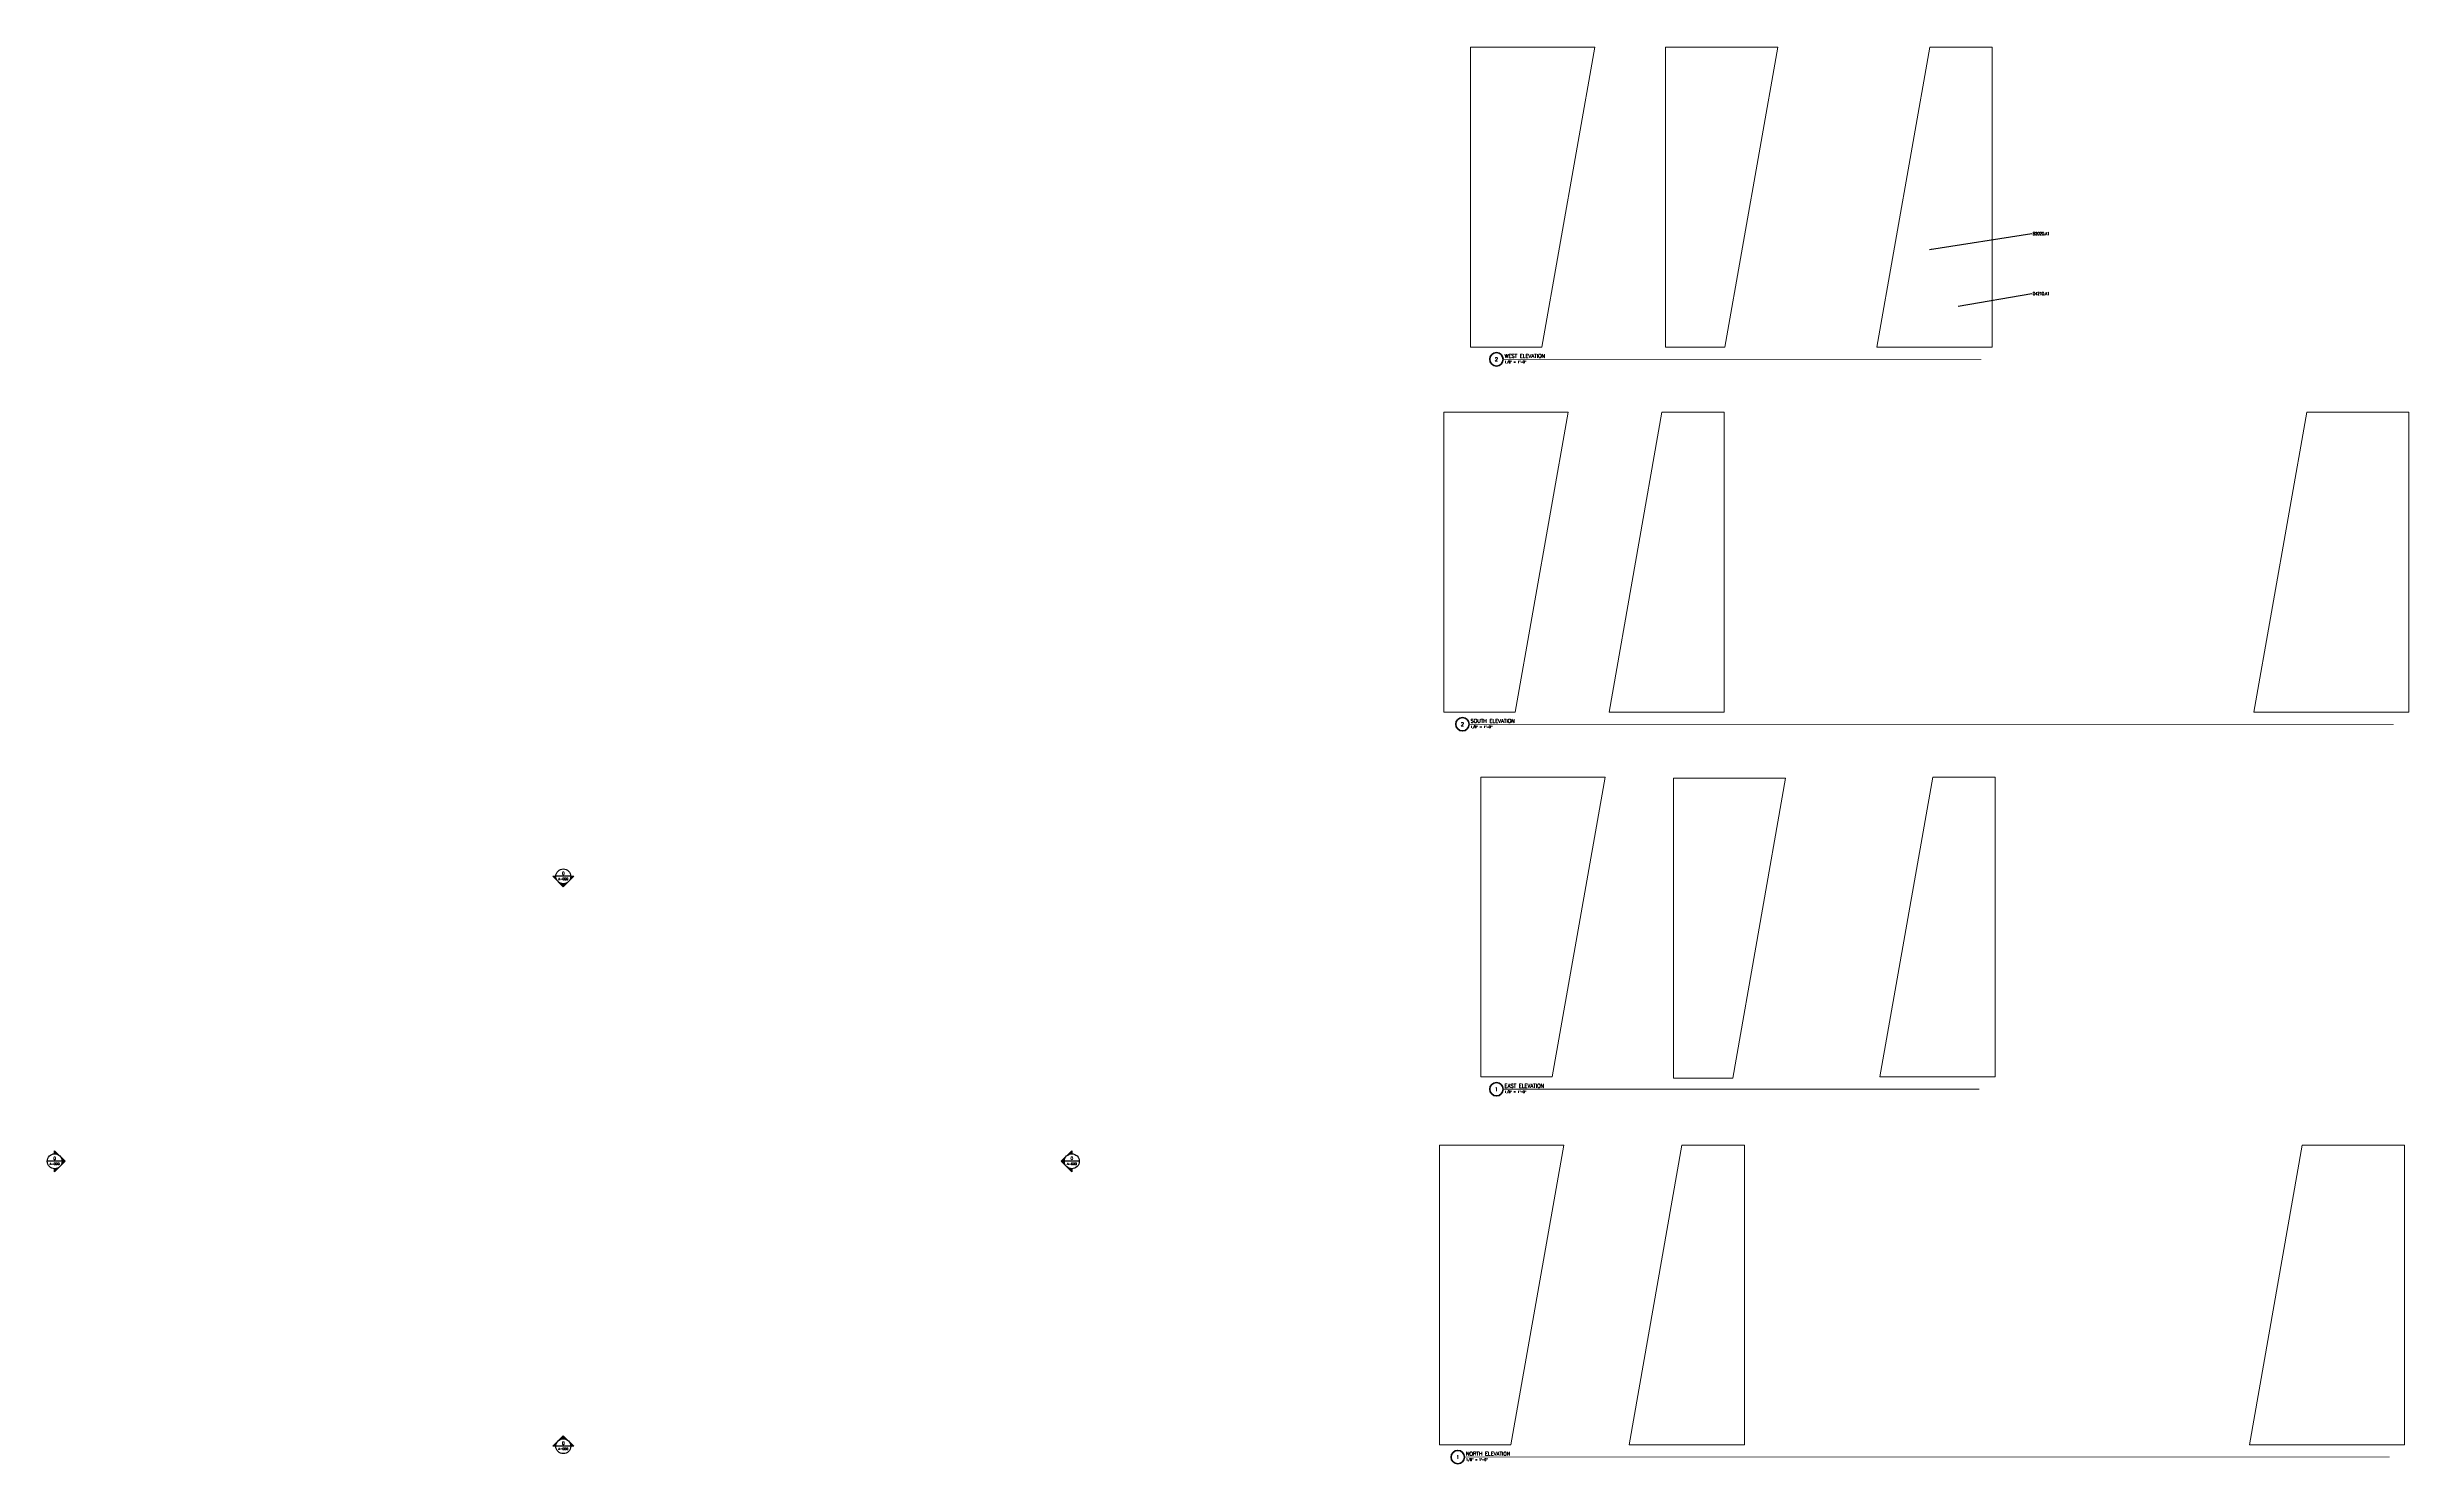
# Model space of a CAD drawing. Header units: inches. Extents: x -323 to 6820, y -93 to 4192.
import ezdxf
from ezdxf.enums import TextEntityAlignment as Align

# ---------------------------------------------------------------- set-up
doc = ezdxf.new("R2010")
doc.units = ezdxf.units.IN
doc.header["$LTSCALE"] = 0.5
doc.header["$MEASUREMENT"] = 0
doc.layers.get('0').update_dxf_attribs({"lineweight": 18})
for name, color, linetype, lineweight in [('A-Anno-Note', 231, 'Continuous', 25), ('A-Detl-Iden', 151, 'Continuous', 25), ('G-Anno-Ttlb', 213, 'Continuous', 50)]:
    doc.layers.add(name, color=color, linetype=linetype, lineweight=lineweight)
doc.layers.add('G-Anno-Nplt', color=140, linetype='Continuous', lineweight=18, plot=False)
doc.styles.add('Arch-Dim', font='romans.shx', dxfattribs={"width": 0.75})
doc.styles.add('RomanS', font='romans.shx')
doc.dimstyles.new('Aec-Arch-I-96', dxfattribs={"dimscale": 96, "dimtxt": 0.09375, "dimasz": 0.0625, "dimexe": 0.0625, "dimexo": 0.0625, "dimgap": 0.03125, "dimtad": 1, "dimdec": 4, "dimzin": 3, "dimdsep": 46, "dimlunit": 4, "dimtxsty": 'Arch-Dim', "dimblk": 'ARCHTICK', "dimcen": 0.09375, "dimazin": 2, "dimtfac": 0.75, "dimtdec": 4, "dimtix": 1, "dimtmove": 2, "dimatfit": 2, "dimfxl": 1, "dimtolj": 1, "dimtzin": 0, "dimarcsym": 0})

# ---------------------------------------------------------------- blocks, each defined once
blk = doc.blocks.new('Anno_Elevation_A2')
at = {"color": 0, "linetype": 'ByBlock', "lineweight": -2}
blk.add_line((2.5, 0), (-2.5, 0), dxfattribs=at)
blk.add_circle((0, 0), 2.5, dxfattribs=at)
at = {"color": 0, "linetype": 'ByBlock', "lineweight": -2, "style": 'RomanS'}
blk.add_attdef('NUMBER', text='', height=1, dxfattribs=at).set_placement((0, 0.5), align=Align.CENTER)
blk.add_attdef('SHEET', text='', height=0.75, dxfattribs=at).set_placement((0, -0.5), align=Align.TOP_CENTER)
blk = doc.blocks.new('Anno_Arrow_A2')
at = {"linetype": 'ByBlock', "lineweight": -2}
h = blk.add_hatch(color=0, dxfattribs=at)
h.paths.add_polyline_path([(-1.77, 1.77), (-3.54, 0), (-2.5, 0, -0.198912)])
h.paths.add_polyline_path([(0, 3.54), (-1.77, 1.77, -0.414214), (1.77, 1.77)])
h.paths.add_polyline_path([(2.37, 1.16), (2.25, 1.1, -0.114349), (2.5, 0), (3.54, 0)])
h.paths.add_polyline_path([(1.77, 1.77, -0.082683), (2.25, 1.1), (2.37, 1.16)])
at = {"color": 0, "linetype": 'ByBlock', "lineweight": -2}
blk.add_lwpolyline([(-2.5, 0), (-3.54, 0), (0, 3.54), (3.54, 0), (2.5, 0)], dxfattribs=at)
blk = doc.blocks.new('_ArchTick')
at = {"color": 0, "linetype": 'ByBlock', "const_width": 0.15}
blk.add_lwpolyline([(-0.5, -0.5), (0.5, 0.5)], dxfattribs=at)
blk = doc.blocks.new('Anno_Title_A1')
at = {"color": 0, "linetype": 'ByBlock', "lineweight": -2}
blk.add_circle((0, 0), 2.25, dxfattribs=at)
blk.add_circle((0, 0), 2.25, dxfattribs=at)
at = {"color": 0, "linetype": 'ByBlock', "lineweight": -2, "style": 'RomanS'}
blk.add_attdef('NUMBER', text='', height=1.25, dxfattribs=at).set_placement((0, 0), align=Align.MIDDLE)
blk = doc.blocks.new('Anno_Title_T1')
at = {"color": 0, "linetype": 'ByBlock', "lineweight": -2, "style": 'RomanS'}
blk.add_attdef('TITLE', (2.75, 0.5), '', height=1.25, dxfattribs=at)
blk.add_attdef('SCALE', text='', height=0.75, dxfattribs=at).set_placement((2.75, -0.5), align=Align.TOP_LEFT)

msp = doc.modelspace()

# ---------------------------------------------------------------- linework, layer by layer
at = {"layer": 'G-Anno-Nplt'}
for points in [[(4357.7, 4192.1), (4197.7, 3284.9), (3981.6, 3284.9), (3981.6, 4192.1)], [(4911.1, 4192.1), (4751.1, 3284.9), (4571.5, 3284.9), (4571.5, 4192.1)], [(5560.1, 3284.9), (5560.1, 4192.1), (5371.3, 4192.1), (5211.4, 3284.9)], [(4277.3, 3088.1), (4117.3, 2180.9), (3901.2, 2180.9), (3901.2, 3088.1)], [(4749.7, 2180.9), (4749.7, 3088.1), (4560.9, 3088.1), (4401, 2180.9)], [(6820.1, 2180.9), (6820.1, 3088.1), (6511.4, 3088.1), (6351.5, 2180.9)], [(4389.1, 1984.1), (4229.1, 1076.9), (4013, 1076.9), (4013, 1984.1)], [(4935.1, 1980.9), (4775.1, 1073.8), (4595.5, 1073.8), (4595.5, 1980.9)], [(5569.1, 1076.9), (5569.1, 1984.1), (5380.3, 1984.1), (5220.4, 1076.9)], [(4263.9, 871.1), (4103.9, -36), (3887.8, -36), (3887.8, 871.1)], [(4810.3, -36), (4810.3, 871.1), (4621.6, 871.1), (4461.7, -36)], [(6806.8, -36), (6806.8, 871.1), (6498, 871.1), (6338.1, -36)]]:
    msp.add_lwpolyline(points, close=True, dxfattribs=at)
at = {"layer": 'G-Anno-Ttlb'}
for points in [[(4080.5, 3248, 2.4, 2.4, 0), (5526.8, 3248, 2.4, 2.4, 0)], [(3977.7, 2144, 2.4, 2.4, 0), (6774.9, 2144, 2.4, 2.4, 0)], [(4080.5, 1040, 2.4, 2.4, 0), (5520.7, 1040, 2.4, 2.4, 0)], [(3963.8, -72.9, 2.4, 2.4, 0), (6761.9, -72.9, 2.4, 2.4, 0)]]:
    msp.add_lwpolyline(points, format="xyseb", dxfattribs=at)

# ---------------------------------------------------------------- block references
at = {"layer": 'A-Detl-Iden', "xscale": 9, "yscale": 9, "zscale": 9}
for p, rotation in [((1237.6, 1684), 180), ((-300.9, 822), 270), ((2776, 822), 90)]:
    msp.add_blockref('Anno_Arrow_A2', p, dxfattribs=dict(at, rotation=rotation))
at = {"layer": 'A-Detl-Iden'}
ref = msp.add_blockref('Anno_Elevation_A2', (1237.6, 1684), dxfattribs=dict(at, xscale=9, yscale=9, zscale=9))
ref.add_attrib('SHEET', 'A-000', dxfattribs={"layer": '0', "color": 0, "linetype": 'ByBlock', "lineweight": -2, "height": 6.75, "style": 'Arch-Dim'}).set_placement((1237.6, 1679.5), align=Align.TOP_CENTER)
ref.add_attrib('NUMBER', '0', dxfattribs={"layer": '0', "color": 0, "linetype": 'ByBlock', "lineweight": -2, "height": 9, "style": 'Arch-Dim'}).set_placement((1237.6, 1688.5), align=Align.CENTER)
ref = msp.add_blockref('Anno_Elevation_A2', (-300.9, 822), dxfattribs=dict(at, xscale=9, yscale=9, zscale=9))
ref.add_attrib('SHEET', 'A-000', dxfattribs={"layer": '0', "color": 0, "linetype": 'ByBlock', "lineweight": -2, "height": 6.75, "style": 'Arch-Dim'}).set_placement((-300.9, 817.5), align=Align.TOP_CENTER)
ref.add_attrib('NUMBER', '0', dxfattribs={"layer": '0', "color": 0, "linetype": 'ByBlock', "lineweight": -2, "height": 9, "style": 'Arch-Dim'}).set_placement((-300.9, 826.5), align=Align.CENTER)
ref = msp.add_blockref('Anno_Elevation_A2', (2776, 822), dxfattribs=dict(at, xscale=9, yscale=9, zscale=9))
ref.add_attrib('SHEET', 'A-000', dxfattribs={"layer": '0', "color": 0, "linetype": 'ByBlock', "lineweight": -2, "height": 6.75, "style": 'Arch-Dim'}).set_placement((2776, 817.5), align=Align.TOP_CENTER)
ref.add_attrib('NUMBER', '0', dxfattribs={"layer": '0', "color": 0, "linetype": 'ByBlock', "lineweight": -2, "height": 9, "style": 'Arch-Dim'}).set_placement((2776, 826.5), align=Align.CENTER)
at = {"layer": 'A-Detl-Iden', "xscale": 9, "yscale": 9, "zscale": 9}
msp.add_blockref('Anno_Arrow_A2', (1237.6, -40), dxfattribs=at)
at = {"layer": 'A-Detl-Iden'}
ref = msp.add_blockref('Anno_Elevation_A2', (1237.6, -40), dxfattribs=dict(at, xscale=9, yscale=9, zscale=9))
ref.add_attrib('SHEET', 'A-000', dxfattribs={"layer": '0', "color": 0, "linetype": 'ByBlock', "lineweight": -2, "height": 6.75, "style": 'Arch-Dim'}).set_placement((1237.6, -44.5), align=Align.TOP_CENTER)
ref.add_attrib('NUMBER', '0', dxfattribs={"layer": '0', "color": 0, "linetype": 'ByBlock', "lineweight": -2, "height": 9, "style": 'Arch-Dim'}).set_placement((1237.6, -35.5), align=Align.CENTER)
at = {"layer": 'G-Anno-Ttlb'}
ref = msp.add_blockref('Anno_Title_A1', (4060.3, 3248), dxfattribs=dict(at, xscale=9, yscale=9, zscale=9))
ref.add_attrib('NUMBER', '2', dxfattribs={"layer": '0', "color": 0, "linetype": 'ByBlock', "lineweight": -2, "height": 11.2, "style": 'Arch-Dim'}).set_placement((4060.3, 3248), align=Align.MIDDLE)
ref = msp.add_blockref('Anno_Title_T1', (4060.3, 3248), dxfattribs=dict(at, xscale=9, yscale=9, zscale=9))
ref.add_attrib('SCALE', '1/8" = 1\'-0"', dxfattribs={"layer": '0', "color": 0, "linetype": 'ByBlock', "lineweight": -2, "height": 6.75, "style": 'Arch-Dim'}).set_placement((4085, 3243.5), align=Align.TOP_LEFT)
ref.add_attrib('TITLE', 'WEST ELEVATION', (4085, 3252.5), dxfattribs={"layer": '0', "color": 0, "linetype": 'ByBlock', "lineweight": -2, "height": 11.25, "style": 'Arch-Dim'})
ref = msp.add_blockref('Anno_Title_A1', (3957.5, 2144), dxfattribs=dict(at, xscale=9, yscale=9, zscale=9))
ref.add_attrib('NUMBER', '2', dxfattribs={"layer": '0', "color": 0, "linetype": 'ByBlock', "lineweight": -2, "height": 11.2, "style": 'Arch-Dim'}).set_placement((3957.5, 2144), align=Align.MIDDLE)
ref = msp.add_blockref('Anno_Title_T1', (3957.5, 2144), dxfattribs=dict(at, xscale=9, yscale=9, zscale=9))
ref.add_attrib('SCALE', '1/8" = 1\'-0"', dxfattribs={"layer": '0', "color": 0, "linetype": 'ByBlock', "lineweight": -2, "height": 6.75, "style": 'Arch-Dim'}).set_placement((3982.2, 2139.5), align=Align.TOP_LEFT)
ref.add_attrib('TITLE', 'SOUTH ELEVATION', (3982.2, 2148.5), dxfattribs={"layer": '0', "color": 0, "linetype": 'ByBlock', "lineweight": -2, "height": 11.25, "style": 'Arch-Dim'})
ref = msp.add_blockref('Anno_Title_A1', (4060.3, 1040), dxfattribs=dict(at, xscale=9, yscale=9, zscale=9))
ref.add_attrib('NUMBER', '1', dxfattribs={"layer": '0', "color": 0, "linetype": 'ByBlock', "lineweight": -2, "height": 11.2, "style": 'Arch-Dim'}).set_placement((4060.3, 1040), align=Align.MIDDLE)
ref = msp.add_blockref('Anno_Title_T1', (4060.3, 1040), dxfattribs=dict(at, xscale=9, yscale=9, zscale=9))
ref.add_attrib('SCALE', '1/8" = 1\'-0"', dxfattribs={"layer": '0', "color": 0, "linetype": 'ByBlock', "lineweight": -2, "height": 6.75, "style": 'Arch-Dim'}).set_placement((4085, 1035.5), align=Align.TOP_LEFT)
ref.add_attrib('TITLE', 'EAST ELEVATION', (4085, 1044.5), dxfattribs={"layer": '0', "color": 0, "linetype": 'ByBlock', "lineweight": -2, "height": 11.25, "style": 'Arch-Dim'})
ref = msp.add_blockref('Anno_Title_A1', (3943.6, -72.9), dxfattribs=dict(at, xscale=9, yscale=9, zscale=9))
ref.add_attrib('NUMBER', '1', dxfattribs={"layer": '0', "color": 0, "linetype": 'ByBlock', "lineweight": -2, "height": 11.2, "style": 'Arch-Dim'}).set_placement((3943.6, -72.9), align=Align.MIDDLE)
ref = msp.add_blockref('Anno_Title_T1', (3943.6, -72.9), dxfattribs=dict(at, xscale=9, yscale=9, zscale=9))
ref.add_attrib('SCALE', '1/8" = 1\'-0"', dxfattribs={"layer": '0', "color": 0, "linetype": 'ByBlock', "lineweight": -2, "height": 6.75, "style": 'Arch-Dim'}).set_placement((3968.3, -77.4), align=Align.TOP_LEFT)
ref.add_attrib('TITLE', 'NORTH ELEVATION', (3968.3, -68.4), dxfattribs={"layer": '0', "color": 0, "linetype": 'ByBlock', "lineweight": -2, "height": 11.25, "style": 'Arch-Dim'})

# ---------------------------------------------------------------- texts
at = {"layer": 'A-Anno-Note', "char_height": 9, "attachment_point": 1, "style": 'Arch-Dim'}
for s, insert in [('B2020.A1', (5683.1, 3632.8)), ('04210.A1', (5683.1, 3451.4))]:
    msp.add_mtext(s, dxfattribs=dict(at, insert=insert))

# ---------------------------------------------------------------- leaders
at = {"layer": 'A-Anno-Note', "annotation_type": 0, "has_hookline": 1, "hookline_direction": 0, "text_width": 43.7}
for points in [[(5370.5, 3580.6), (5680.1, 3628.3)], [(5457.6, 3408.9), (5680.1, 3446.9)]]:
    msp.add_leader(points, dimstyle='Aec-Arch-I-96', override={"dimscale": 96, "dimgap": 0.03125, "dimtad": 0}, dxfattribs=at)

doc.saveas('drawing.dxf')
